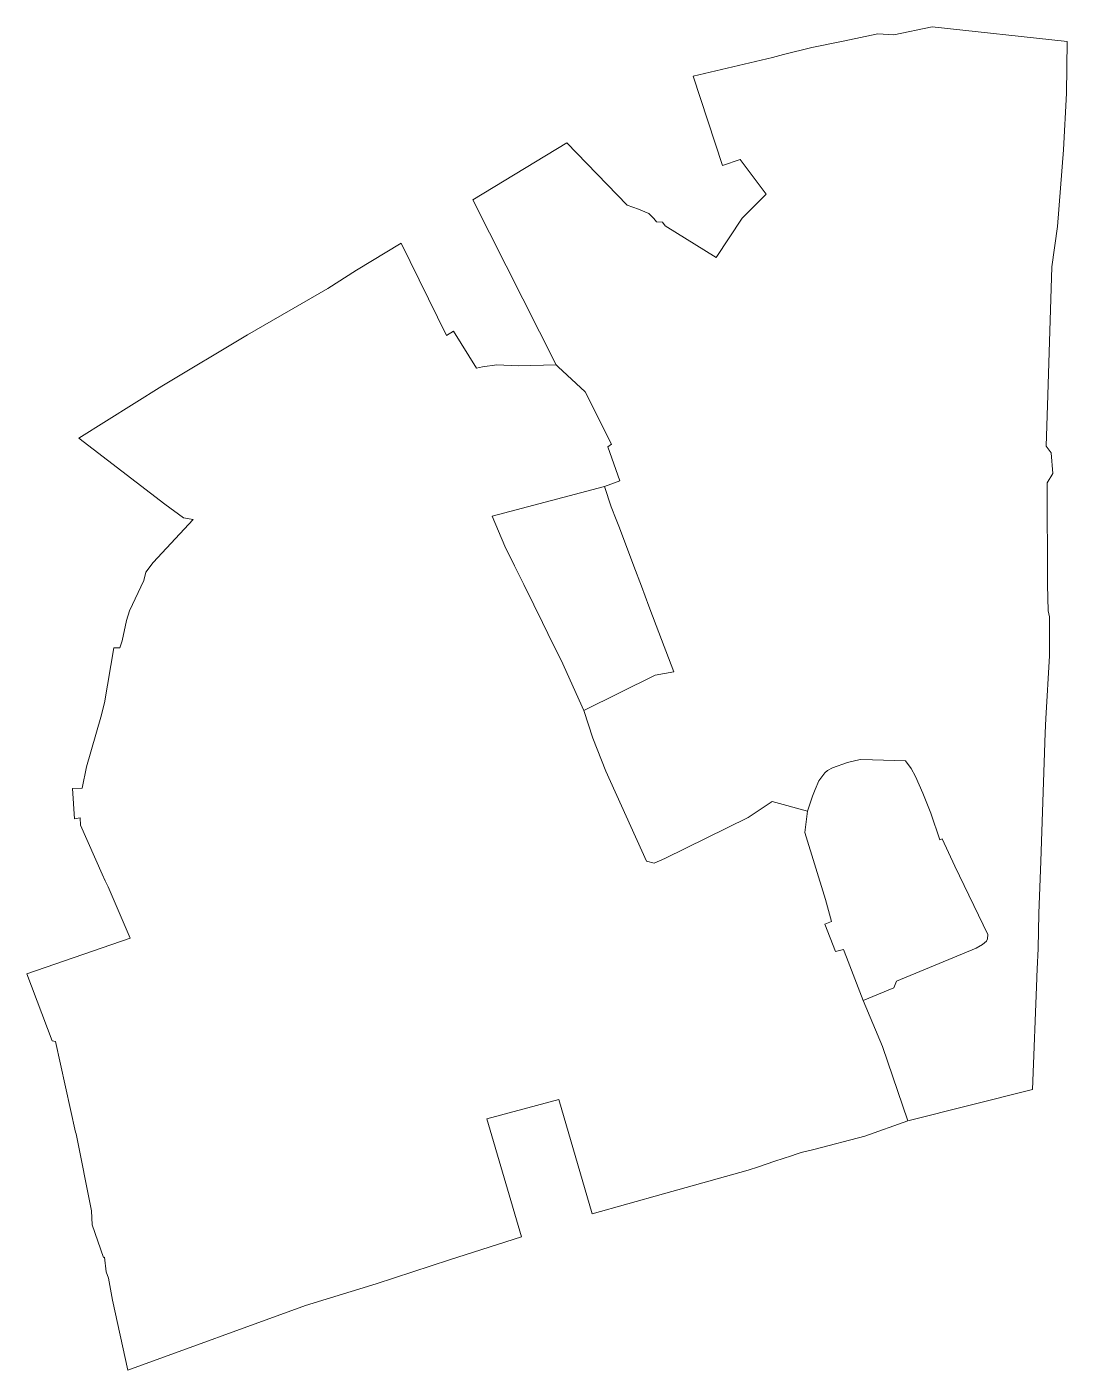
# Model space of a CAD drawing. Header units: millimetres. Extents: x -3245 to 2970, y 1153 to 3965.
# Drawn here: x -1809.7 to -1574.6, y 2362.3 to 2666.2 of the extents above; entities that cross this region are included whole.
import ezdxf

# ---------------------------------------------------------------- set-up
doc = ezdxf.new("R2010")
doc.units = ezdxf.units.MM

msp = doc.modelspace()

# ---------------------------------------------------------------- linework, layer by layer
at = {"color": 7, "lineweight": 20, "ltscale": 0.5, "elevation": 425.7391, "flags": 128}
msp.add_lwpolyline([(-1708.9053, 2627.0418), (-1690.0961, 2589.7597), (-1689.6552, 2589.238), (-1683.4987, 2583.6155), (-1677.5671, 2571.8027), (-1678.3942, 2571.1576), (-1675.6961, 2563.4593), (-1679.1494, 2562.2329), (-1677.601, 2557.6105), (-1676.5016, 2554.7716), (-1675.893, 2553.2003), (-1674.182, 2548.6575), (-1672.5187, 2544.2227), (-1670.7991, 2539.6376), (-1669.1313, 2535.1781), (-1667.4827, 2530.7529), (-1663.4961, 2520.2586), (-1667.6613, 2519.5117), (-1683.799, 2511.5271), (-1681.7707, 2505.3087), (-1678.8657, 2497.8527), (-1669.6495, 2477.4664), (-1667.9119, 2477.0444), (-1665.4721, 2478.0699), (-1646.6863, 2487.344), (-1641.224, 2490.9259), (-1633.2424, 2488.7453), (-1632.1158, 2492.1951), (-1631.5472, 2493.6452), (-1630.6492, 2495.63), (-1629.3096, 2497.4236), (-1628.7453, 2497.9479), (-1627.6215, 2498.5802), (-1624.2315, 2499.7625), (-1621.3134, 2500.4253), (-1618.5803, 2500.3904), (-1611.0691, 2500.1928), (-1609.8284, 2498.4601), (-1608.8517, 2496.6283), (-1607.1591, 2492.8407), (-1605.3793, 2488.3012), (-1603.3131, 2482.277), (-1602.8299, 2482.4825), (-1599.9118, 2476.3296), (-1592.4824, 2460.8977), (-1592.5549, 2459.9159), (-1592.8075, 2459.3867), (-1593.7197, 2458.588), (-1595.0887, 2457.7831), (-1613.1604, 2450.3468), (-1613.712, 2448.8161), (-1620.6577, 2445.9822), (-1616.3171, 2435.5634), (-1610.5298, 2418.7024), (-1582.3539, 2425.8044), (-1581.3766, 2451.033), (-1581.3988, 2451.2922), (-1581.3268, 2453.0015), (-1581.1284, 2457.7141), (-1580.9659, 2465.6294), (-1580.5237, 2477.4343), (-1579.5197, 2506.5024), (-1579.3418, 2509.7645), (-1578.5707, 2523.9076), (-1578.5527, 2532.7118), (-1578.8247, 2534.1112), (-1579.02, 2539.9857), (-1579.0659, 2563.0467), (-1577.8106, 2565.1697), (-1578.1456, 2569.8026), (-1579.3181, 2571.3101), (-1578.9402, 2582.8428), (-1578.0257, 2611.9278), (-1576.743, 2621.026), (-1575.3444, 2638.3439), (-1574.7083, 2651.1537), (-1574.5519, 2662.8327), (-1605.0883, 2666.172), (-1613.7143, 2664.3856), (-1617.3312, 2664.5612), (-1625.1486, 2662.934), (-1632.2974, 2661.5138), (-1638.6492, 2659.9394), (-1641.1466, 2659.2107), (-1659.1268, 2655.0448), (-1652.4353, 2634.7826), (-1648.4494, 2636.1817), (-1642.6154, 2628.3661), (-1647.9829, 2622.9306), (-1653.8643, 2613.9817), (-1665.4218, 2621.1417), (-1666.0463, 2622.0188), (-1667.4148, 2622.0994), (-1668.0208, 2622.8526), (-1669.093, 2623.964), (-1671.4432, 2624.9338), (-1674.0085, 2625.8416), (-1687.6209, 2639.9213), (-1708.9053, 2627.0418)], dxfattribs=at)
msp.add_lwpolyline([(-1689.6552, 2589.238), (-1683.4987, 2583.6155), (-1677.5671, 2571.8027), (-1678.3942, 2571.1576), (-1675.6961, 2563.4593), (-1679.1494, 2562.2329), (-1704.513, 2555.5018), (-1701.6653, 2548.6911), (-1699.4927, 2544.2817), (-1697.3991, 2540.0328), (-1695.1262, 2535.4198), (-1693.1834, 2531.4768), (-1690.7344, 2526.5065), (-1688.9589, 2522.9032), (-1683.799, 2511.5271), (-1681.7707, 2505.3087), (-1678.8657, 2497.8527), (-1669.6495, 2477.4664), (-1667.9119, 2477.0444), (-1665.4721, 2478.0699), (-1646.6863, 2487.344), (-1641.224, 2490.9259), (-1633.2424, 2488.7453), (-1633.8432, 2483.9843), (-1629.1897, 2468.8167), (-1627.8114, 2463.7996), (-1629.3577, 2463.2373), (-1626.8827, 2457.0347), (-1625.1197, 2457.5202), (-1624.4456, 2455.7771), (-1620.6577, 2445.9822), (-1616.3171, 2435.5634), (-1610.5298, 2418.7024), (-1620.3188, 2415.232), (-1631.8224, 2412.2261), (-1634.6968, 2411.6037), (-1635.7867, 2411.2147), (-1636.8767, 2410.8257), (-1640.6125, 2409.5723), (-1644.3484, 2408.3188), (-1646.6246, 2407.5551), (-1665.7868, 2402.1863), (-1681.9463, 2397.7316), (-1689.4582, 2423.5795), (-1705.7311, 2419.1677), (-1697.877, 2392.523), (-1714.1898, 2387.2649), (-1730.7969, 2381.8506), (-1746.7259, 2376.9479), (-1786.8993, 2362.3416), (-1790.3547, 2378.2035), (-1791.3101, 2383.1168), (-1791.7787, 2384.5839), (-1792.167, 2387.9087), (-1792.4039, 2387.8292), (-1794.9753, 2395.2001), (-1795.144, 2398.3477), (-1798.5993, 2415.802), (-1798.7195, 2416.1406), (-1803.299, 2436.6431), (-1804.041, 2436.8373), (-1809.7327, 2452.0107), (-1786.4086, 2460.0098), (-1791.3546, 2471.6432), (-1792.048, 2473.0035), (-1792.7061, 2474.5013), (-1797.6386, 2485.589), (-1797.7043, 2487.2637), (-1798.9815, 2487.0412), (-1799.442, 2493.9344), (-1797.2467, 2494.0043), (-1796.2704, 2498.8333), (-1793.0347, 2510.0052), (-1792.2122, 2513.3134), (-1790.1089, 2525.7403), (-1788.6864, 2525.7095), (-1788.2145, 2527.2785), (-1787.1874, 2531.8632), (-1786.5215, 2534.0856), (-1783.2982, 2540.9331), (-1782.8114, 2542.8588), (-1781.1722, 2545.0555), (-1772.1373, 2554.7156), (-1774.3303, 2555.1238), (-1778.5345, 2558.1779), (-1797.9658, 2573.14), (-1779.2001, 2584.8753), (-1759.8241, 2596.535), (-1741.6658, 2607.0301), (-1735.2359, 2611.1765), (-1725.1398, 2617.2181), (-1714.8492, 2596.343), (-1713.2683, 2597.3244), (-1708.0918, 2588.9855), (-1706.7321, 2589.2688), (-1703.4944, 2589.7105), (-1698.6279, 2589.5227), (-1690.0992, 2589.7596)], close=True, dxfattribs=at)

doc.saveas('drawing.dxf')
